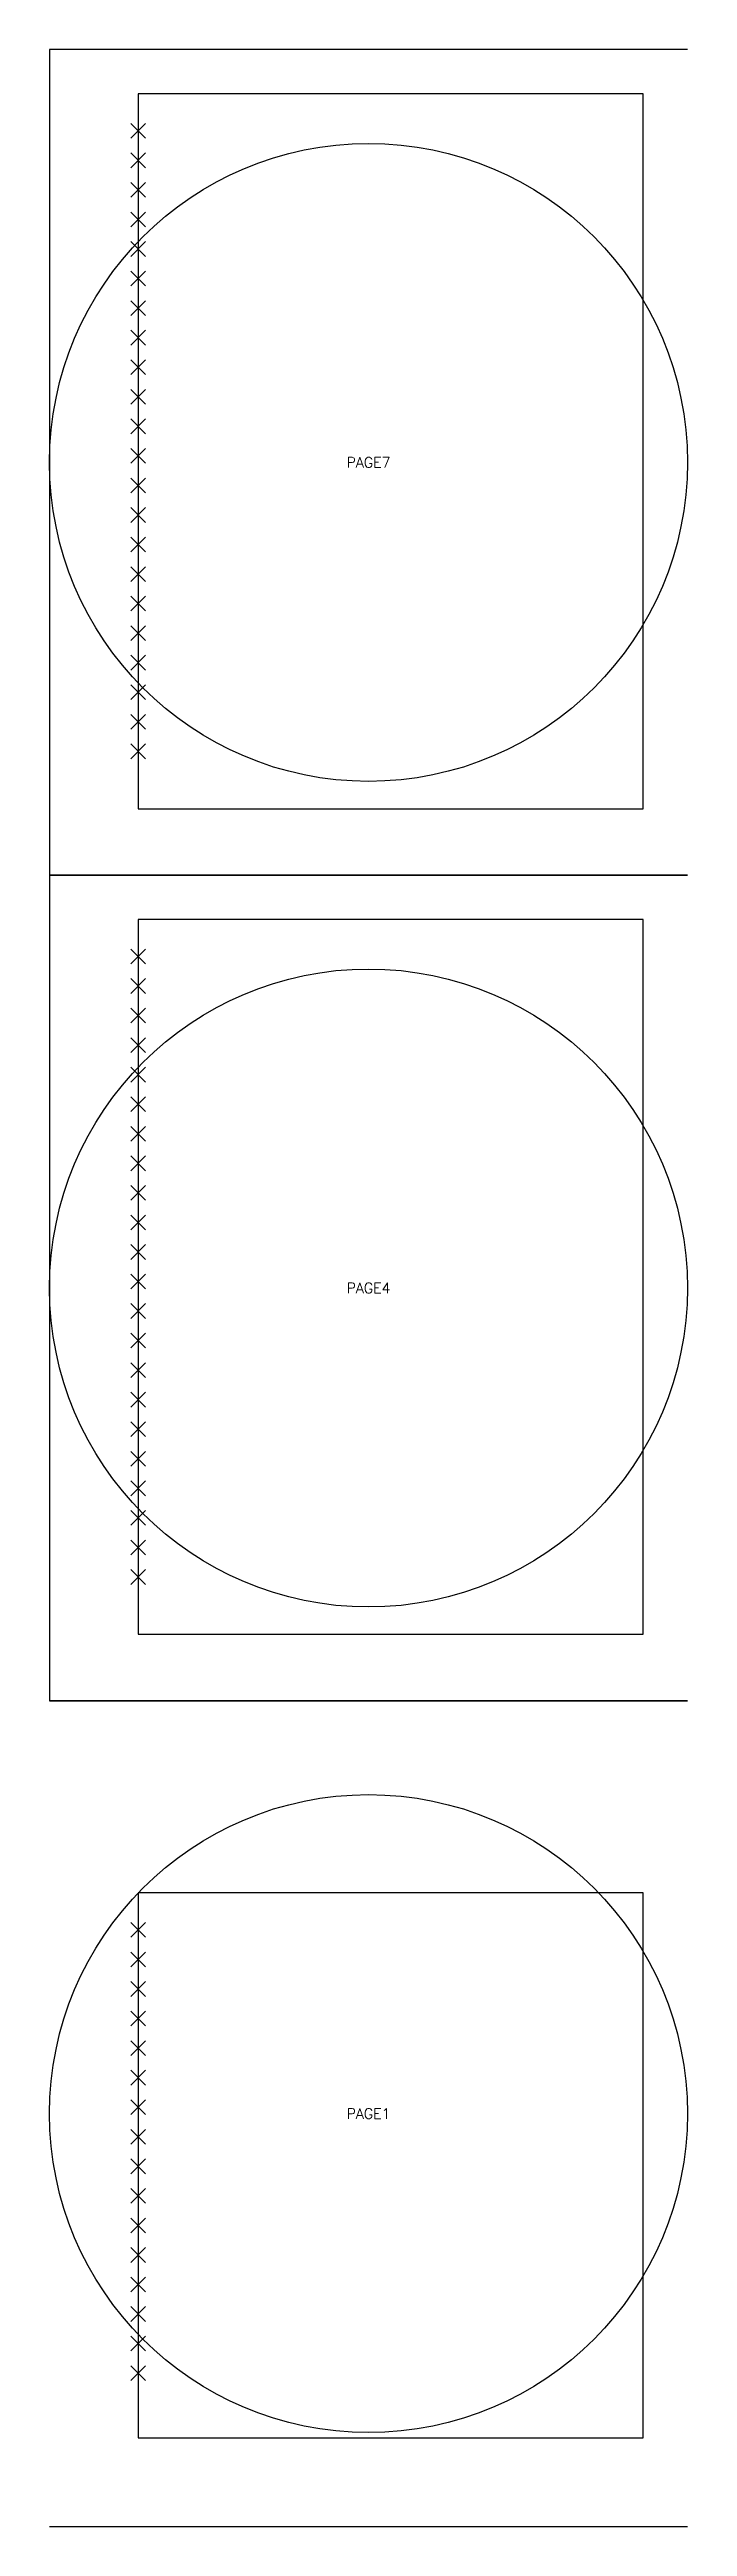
# Model space of a CAD drawing. Header units: millimetres. Extents: x -216 to 648, y 0 to 838.
# Drawn here: x 0 to 216, y 0 to 838 of the extents above; entities that cross this region are included whole.
import ezdxf
from ezdxf.enums import TextEntityAlignment as Align

# ---------------------------------------------------------------- set-up
doc = ezdxf.new("R2010")
doc.units = ezdxf.units.MM
doc.header["$PDMODE"] = 3
doc.header["$PDSIZE"] = 2.5
doc.layers.add('hidden', color=4, linetype='Continuous', plot=False)
doc.styles.add('height35', font='txt.shx', dxfattribs={"height": 3.5})

msp = doc.modelspace()

# ---------------------------------------------------------------- texts
at = {"layer": 'hidden', "style": 'height35'}
msp.add_text('PAGE1', height=3.5, dxfattribs=at).set_placement((107.95, 139.7), align=Align.MIDDLE_CENTER)

# ---------------------------------------------------------------- blocks, each defined once
blk = doc.blocks.new('page')
at = {"layer": 'hidden'}
for p, q in [((215.9, 279.4), (0, 279.4)), ((0, 279.4), (0, 0)), ((30, 264.4), (30, 22.5)), ((200.9, 264.4), (30, 264.4)), ((200.9, 22.5), (200.9, 264.4)), ((30, 22.5), (200.9, 22.5)), ((0, 0), (215.9, 0))]:
    blk.add_line(p, q, dxfattribs=at)
blk.add_circle((107.95, 139.7), 107.95, dxfattribs=at)
for p in [(30, 251.9), (30, 241.9), (30, 231.9), (30, 221.9), (30, 211.9), (30, 201.9), (30, 191.9), (30, 181.9), (30, 171.9), (30, 161.9), (30, 151.9), (30, 141.9), (30, 131.9), (30, 121.9), (30, 111.9), (30, 101.9), (30, 91.9), (30, 81.9), (30, 71.9), (30, 61.9), (30, 51.9), (30, 41.9)]:
    blk.add_point(p, dxfattribs=at)
at = {"layer": 'hidden', "style": 'height35', "flags": 8}
blk.add_attdef('PAGE_NUM', text='', height=3.5, dxfattribs=at).set_placement((107.95, 139.7), align=Align.MIDDLE_CENTER)

# ---------------------------------------------------------------- linework, layer by layer
at = {"layer": 'hidden'}
for p, q in [((215.9, 279.4), (0, 279.4)), ((200.9, 214.4), (30, 214.4)), ((30, 214.4), (30, 30)), ((200.9, 30), (200.9, 214.4)), ((30, 30), (200.9, 30)), ((0, 0), (215.9, 0))]:
    msp.add_line(p, q, dxfattribs=at)
msp.add_circle((107.95, 139.7), 107.95, dxfattribs=at)
for p in [(30, 201.88), (30, 191.88), (30, 181.88), (30, 171.88), (30, 161.88), (30, 151.88), (30, 141.88), (30, 131.88), (30, 121.88), (30, 111.88), (30, 101.88), (30, 91.88), (30, 81.88), (30, 71.88), (30, 61.88), (30, 51.88)]:
    msp.add_point(p, dxfattribs=at)

# ---------------------------------------------------------------- block references
for p, values in [((0, 558.8), {'PAGE_NUM': 'PAGE7'}), ((0, 279.4), {'PAGE_NUM': 'PAGE4'})]:
    msp.add_blockref('page', p, dxfattribs=at).add_auto_attribs(values)

msp.set_redraw_order([(e.dxf.handle, doc.entitydb.next_handle()) for e in msp.query("TEXT MTEXT ATTDEF DIMENSION ARC_DIMENSION")])  # texts and dimensions are drawn at this point

doc.saveas('drawing.dxf')
